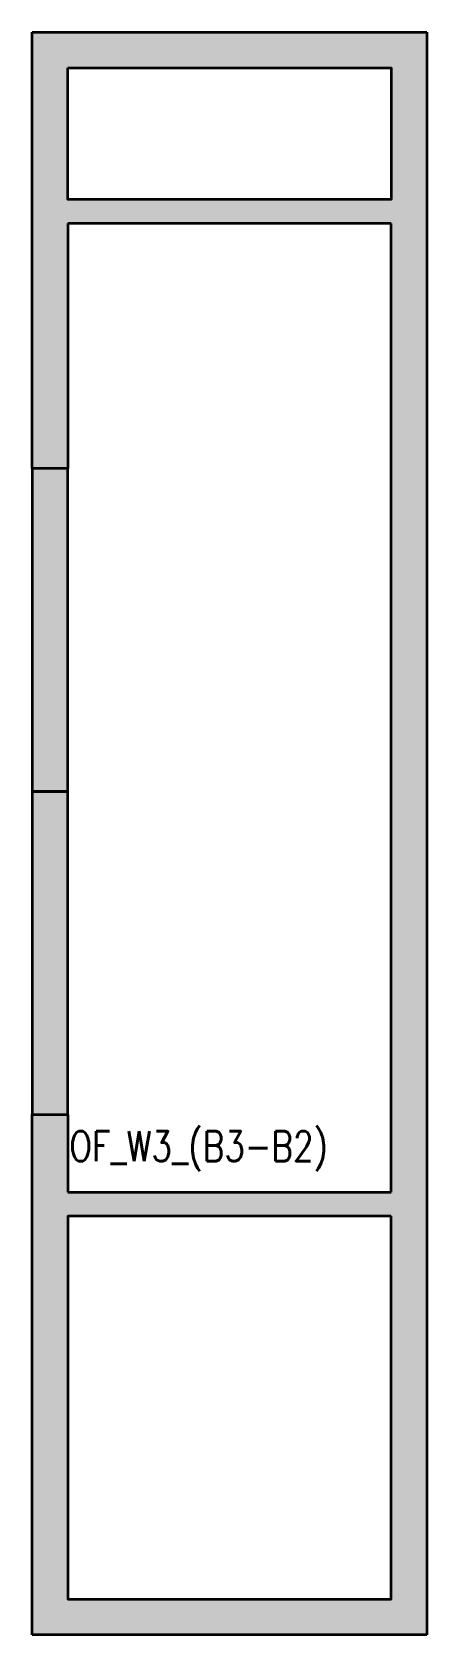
# Model space of a CAD drawing. Header units: millimetres. Extents: x 30450 to 679265, y -299204 to 155552.
# Drawn here: x 78916 to 82216, y 142152 to 155552 of the extents above; entities that cross this region are included whole.
import ezdxf

# ---------------------------------------------------------------- set-up
doc = ezdxf.new("R2010")
doc.units = ezdxf.units.MM
doc.layers.get('Defpoints').update_dxf_attribs({"color": 151, "lineweight": 9})
doc.layers.add('OF_Core wall_3(1.5F)$0$NDC_S_HATCH COLUMN AND WALL', color=251, linetype='Continuous', lineweight=13)
doc.layers.add('OF_Core wall_3(1.5F)$0$NDC_S_WALL', color=6, linetype='Continuous', lineweight=35)
doc.styles.add('OF_Core wall_3(1.5F)$0$NDC_BAR 2', font='romans.shx', dxfattribs={"width": 0.8})

msp = doc.modelspace()

# ---------------------------------------------------------------- texts
at = {"layer": 'Defpoints', "style": 'OF_Core wall_3(1.5F)$0$NDC_BAR 2', "width": 0.8}
msp.add_text('OF_W3_(B3-B2)', height=250, dxfattribs=at).set_placement((79228, 146113))

# ---------------------------------------------------------------- hatches: boundary and pattern name
at = {"layer": 'OF_Core wall_3(1.5F)$0$NDC_S_HATCH COLUMN AND WALL', "ltscale": 200}
h = msp.add_hatch(color=256, dxfattribs=at)
h.dxf.hatch_style = 1
h.paths.add_polyline_path([(78916, 155552), (78916, 151902), (79216, 151902), (79216, 153952), (81916, 153952), (81916, 145852), (79216, 145852), (79216, 146502), (78916, 146502), (78916, 142152), (82216, 142152), (82216, 155552)])
h.paths.add_polyline_path([(81916, 155252), (81916, 154152), (79216, 154152), (79216, 155252)], flags=16)
h.paths.add_polyline_path([(81916, 145652), (81916, 142452), (79216, 142452), (79216, 145652)], flags=16)
h.paths.add_polyline_path([(78916, 146502), (79216, 146502), (79216, 149202), (78916, 149202)], flags=17)
h.paths.add_polyline_path([(79216, 151902), (78916, 151902), (78916, 149202), (79216, 149202)], flags=17)

# ---------------------------------------------------------------- linework, layer by layer
at = {"layer": 'OF_Core wall_3(1.5F)$0$NDC_S_WALL'}
for p, q in [((78916, 151902), (78916, 155552)), ((78916, 155552), (82216, 155552)), ((82216, 155552), (82216, 142152)), ((81916, 153952), (79216, 153952)), ((79216, 153952), (79216, 151902)), ((81916, 145852), (81916, 153952)), ((79216, 151902), (78916, 151902)), ((78916, 146502), (79216, 146502)), ((78916, 142152), (78916, 146502)), ((79216, 146502), (79216, 145852)), ((79216, 145852), (81916, 145852)), ((82216, 142152), (78916, 142152))]:
    msp.add_line(p, q, dxfattribs=at)
for points in [[(79216, 155252), (81916, 155252), (81916, 154152), (79216, 154152)], [(78916, 151902), (78916, 149202), (79216, 149202), (79216, 151902)], [(78916, 149202), (78916, 146502), (79216, 146502), (79216, 149202)], [(81916, 145652), (79216, 145652), (79216, 142452), (81916, 142452)]]:
    msp.add_lwpolyline(points, close=True, dxfattribs=at)

msp.set_redraw_order([(e.dxf.handle, doc.entitydb.next_handle()) for e in msp.query("TEXT MTEXT ATTDEF DIMENSION ARC_DIMENSION")])  # texts and dimensions are drawn at this point

doc.saveas('drawing.dxf')
